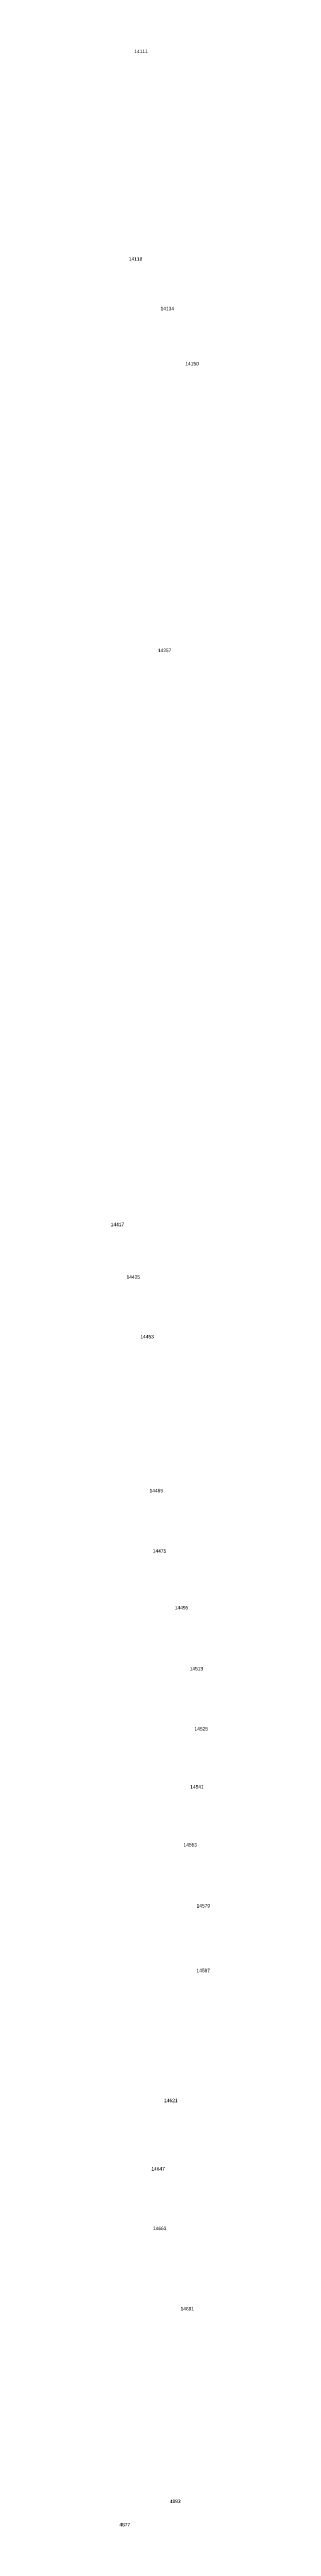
# Model space of a CAD drawing. Header units: feet. Extents: x 865220 to 2781189, y -2240498 to 970979.
# Drawn here: x 2774706 to 2774849, y 961425 to 964993 of the extents above; entities that cross this region are included whole.
import ezdxf

# ---------------------------------------------------------------- set-up
doc = ezdxf.new("R2010")
doc.units = ezdxf.units.FT
doc.header["$LTSCALE"] = 0.015
doc.header["$MEASUREMENT"] = 0
doc.layers.add('NOTES', color=7, linetype='Continuous')
doc.layers.add('Scott County Addresses', color=7, linetype='Continuous')
doc.styles.add('Dimensions 100', font='arial.ttf')

# ---------------------------------------------------------------- blocks, each defined once
blk = doc.blocks.new('ACMAP_ANN_TEMPLATE_Scott County Address')
at = {"layer": 'Scott County Addresses', "style": 'Dimensions 100'}
blk.add_attdef('ScottCountyAddress', (0, 0), '', height=50, dxfattribs=at)

msp = doc.modelspace()

# ---------------------------------------------------------------- hatches: boundary and pattern name
at = {"layer": 'NOTES', "lineweight": 5, "ltscale": 50}
h = msp.add_hatch(dxfattribs=at)
h.set_pattern_fill('ANSI31', color=1, scale=200)
h.set_pattern_definition([(45, (-77373.197, -38338.257), (-17.67766953, 17.67766953), [])])
edge = h.paths.add_edge_path()
edge.add_arc((-36684104.4, 974184.5), 39453460.3, 359.97783818, 359.97815546)
edge.add_line((2769353.1, 959142.5), (2769353.1, 959142.5))
edge.add_line((2769353.1, 959142.5), (2769353.2, 959362.5))
edge.add_line((2769353.2, 959362.5), (2770280.2, 959367.3))
edge.add_line((2770280.2, 959367.3), (2770301.1, 958927.5))
edge.add_line((2770301.1, 958927.5), (2770012.9, 958926))
edge.add_line((2770012.9, 958926), (2769897.9, 958925.4))
edge.add_line((2769897.9, 958925.4), (2769552.9, 958923.9))
edge.add_line((2769552.9, 958923.9), (2769353, 958924.1))

# ---------------------------------------------------------------- block references
at = {"layer": 'Scott County Addresses', "lineweight": 5, "xscale": 0.1, "yscale": 0.1, "zscale": 0.1}
for p, values in [((2774740, 964988), {'ScottCountyAddress': '14111'}), ((2774732, 964688.7), {'ScottCountyAddress': '14118'}), ((2774777.9, 964617.4), {'ScottCountyAddress': '14134'}), ((2774813.7, 964538), {'ScottCountyAddress': '14150'}), ((2774774, 964124.9), {'ScottCountyAddress': '14257'}), ((2774705.9, 963297.9), {'ScottCountyAddress': '14417'}), ((2774728.7, 963222.1), {'ScottCountyAddress': '14425'}), ((2774748.7, 963136.3), {'ScottCountyAddress': '14453'}), ((2774762, 962914.5), {'ScottCountyAddress': '14469'}), ((2774766.6, 962827.4), {'ScottCountyAddress': '14475'}), ((2774798.4, 962745.9), {'ScottCountyAddress': '14495'}), ((2774820, 962657.9), {'ScottCountyAddress': '14513'}), ((2774826.9, 962571.3), {'ScottCountyAddress': '14525'}), ((2774820.7, 962487.7), {'ScottCountyAddress': '14541'}), ((2774811, 962404.2), {'ScottCountyAddress': '14563'}), ((2774829.9, 962316.4), {'ScottCountyAddress': '14579'}), ((2774829.8, 962223.1), {'ScottCountyAddress': '14587'}), ((2774783, 962035.9), {'ScottCountyAddress': '14621'}), ((2774764.6, 961937.5), {'ScottCountyAddress': '14647'}), ((2774766.9, 961851.6), {'ScottCountyAddress': '14663'}), ((2774806.8, 961735.9), {'ScottCountyAddress': '14691'}), ((2774791.2, 961458.4), {'ScottCountyAddress': '4893'}), ((2774718.4, 961424.8), {'ScottCountyAddress': '4877'})]:
    msp.add_blockref('ACMAP_ANN_TEMPLATE_Scott County Address', p, dxfattribs=at).add_auto_attribs(values)

doc.saveas('drawing.dxf')
